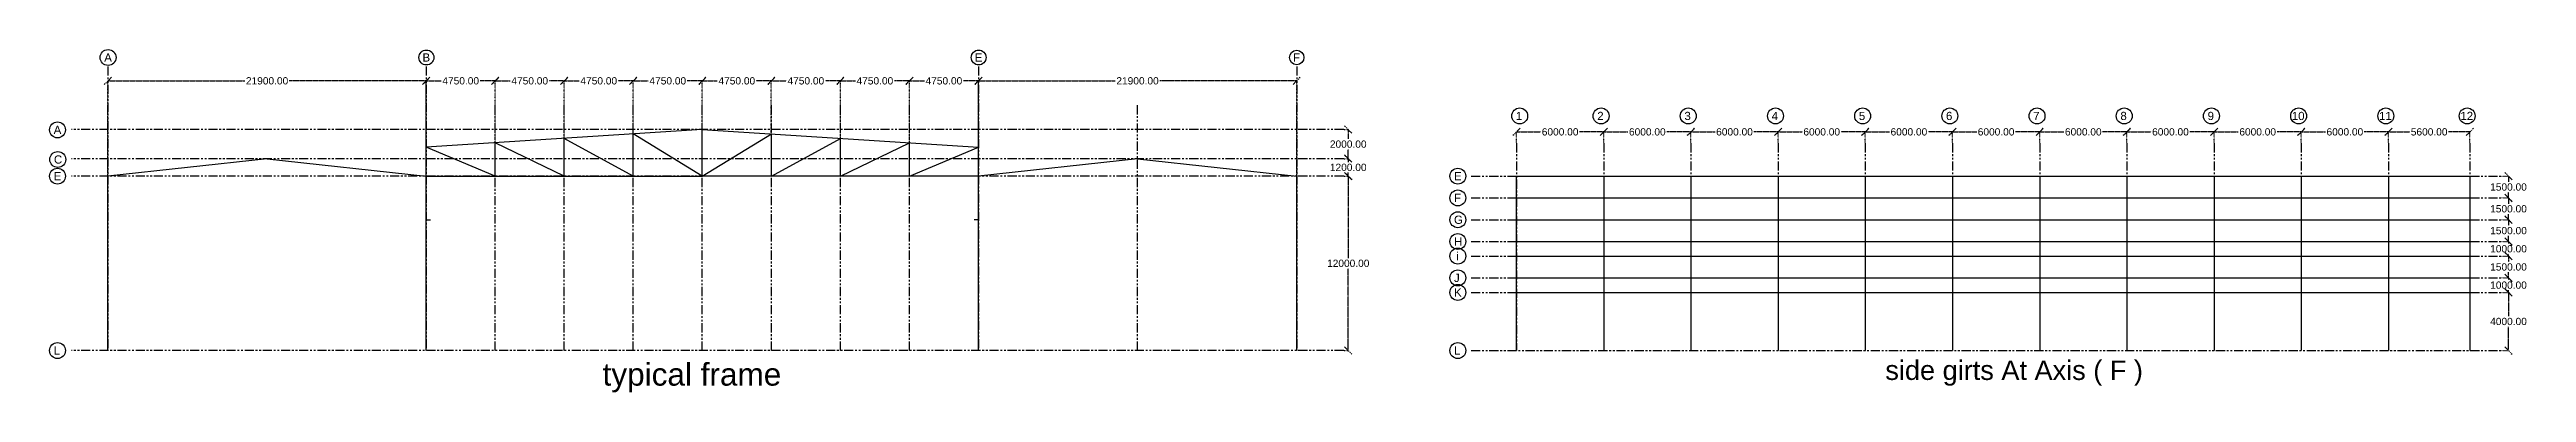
# Model space of a CAD drawing. Header units: inches. Extents: x 8519 to 881470, y -4476 to 84370.
# Drawn here: x 8519 to 178963, y -2875 to 20712 of the extents above; entities that cross this region are included whole.
import ezdxf

# ---------------------------------------------------------------- set-up
doc = ezdxf.new("R2010")
doc.units = ezdxf.units.IN
doc.header["$MEASUREMENT"] = 0
doc.header["$PDMODE"] = 34
doc.linetypes.add('ACAD_ISO03W100', pattern=[30, 12, -18])
doc.linetypes.add('PHANTOM2', pattern=[1.25, 0.625, -0.125, 0.125, -0.125, 0.125, -0.125])
for name, color, linetype in [('axis', 8, 'PHANTOM2'), ('dimensions', 1, 'PHANTOM2'), ('initial layout', 7, 'Continuous'), ('text', 3, 'Continuous')]:
    doc.layers.add(name, color=color, linetype=linetype)
doc.styles.get("Standard").update_dxf_attribs({"font": 'arial.ttf'})
doc.dimstyles.new('Dim_1', dxfattribs={"dimtxt": 500, "dimasz": 500, "dimexe": 0.0625, "dimexo": 0.0625, "dimgap": 100, "dimtad": 0, "dimtih": 1, "dimtoh": 1, "dimzin": 0, "dimdsep": 46, "dimtxsty": 'Standard', "dimblk": 'OBLIQUE', "dimcen": 0.09, "dimclrd": 256, "dimclre": 256, "dimclrt": 256, "dimadec": 0, "dimazin": 0, "dimtfac": 1, "dimtofl": 0, "dimtmove": 0, "dimatfit": 3, "dimfxl": 1, "dimtfillclr": 256, "dimtolj": 1, "dimtzin": 0, "dimlwe": -1, "dimarcsym": 0})

msp = doc.modelspace()

# ---------------------------------------------------------------- texts
at = {"layer": 'text'}
for s, height, p in [('A', 564.824, (12283.906, 19883.423)), ('B', 564.824, (34183.906, 19883.423)), ('E', 564.824, (72183.906, 19883.423)), ('F', 564.824, (94083.906, 19883.423)), ('A', 564.824, (8802.819, 14904.112)), ('1', 564.824, (109421.448, 15863.218)), ('2', 564.824, (115021.448, 15863.218)), ('3', 564.824, (121021.448, 15863.218)), ('4', 564.824, (127021.448, 15863.218)), ('5', 564.824, (133021.448, 15863.218)), ('6', 564.824, (139021.448, 15863.218)), ('7', 564.824, (145021.448, 15863.218)), ('8', 564.824, (151021.448, 15863.218)), ('9', 564.824, (157021.448, 15863.218)), ('10', 564.8237, (162816.731, 15863.218)), ('11', 564.8237, (168816.731, 15863.218)), ('12', 564.8237, (174416.731, 15863.218)), ('C', 564.824, (8822.866, 12868.059)), ('E', 564.824, (8802.819, 11722.897)), ('E', 564.824, (105161.876, 11722.897)), ('F', 564.824, (105161.876, 10222.897)), ('G', 564.824, (105161.876, 8722.897)), ('H', 564.824, (105161.876, 7222.897)), ('J', 564.824, (105161.876, 4722.897)), ('i', 564.824, (105315.924, 6222.76)), ('K', 564.824, (105161.876, 3722.897)), ('L', 564.824, (8802.819, -277.103)), ('L', 564.824, (105161.876, -277.103)), ('side girts At Axis ( F )', 1335.70515, (134846.057, -2014.891))]:
    msp.add_text(s, height=height, dxfattribs=at).set_placement(p)
at = {"layer": 'text', "ltscale": 1000}
msp.add_text('typical frame', height=1552.7524, dxfattribs=at).set_placement((46577.581, -2406.551))

# ---------------------------------------------------------------- blocks, each defined once
blk = doc.blocks.new('_Oblique')
at = {"color": 0, "linetype": 'ByBlock', "lineweight": -2}
blk.add_line((-0.5, -0.5), (0.5, 0.5), dxfattribs=at)
blk = doc.blocks.new('*D74')
at = {"layer": 'Defpoints', "color": 0, "transparency": 16777216}
for p in [(34438, 18559), (12538, 12005), (34438, 12005)]:
    blk.add_point(p, dxfattribs=at)
at = {"layer": 'dimensions', "linetype": 'ACAD_ISO03W100', "transparency": 16777216}
for p, q in [((12538, 12005), (12538, 18559)), ((34438, 12005), (34438, 18559))]:
    blk.add_line(p, q, dxfattribs=at)
at = {"layer": 'dimensions', "lineweight": -2, "transparency": 16777216}
for p, q in [((12538, 18559), (21959, 18559)), ((34438, 18559), (25018, 18559))]:
    blk.add_line(p, q, dxfattribs=at)
at = {"layer": 'dimensions', "lineweight": -2, "transparency": 16777216, "xscale": 500, "yscale": 500, "zscale": 500, "rotation": 180}
blk.add_blockref('_Oblique', (12538, 18559), dxfattribs=at)
at = {"layer": 'dimensions', "lineweight": -2, "transparency": 16777216, "xscale": 500, "yscale": 500, "zscale": 500}
blk.add_blockref('_Oblique', (34438, 18559), dxfattribs=at)
at = {"layer": 'dimensions', "transparency": 16777216, "insert": (23488, 18559), "char_height": 500, "attachment_point": 5}
blk.add_mtext('\\A1;21900.00', dxfattribs=at)
blk = doc.blocks.new('*D75')
at = {"layer": 'Defpoints', "color": 0, "transparency": 16777216}
for p in [(34438, 18558), (34438, 14005), (39188, 14305)]:
    blk.add_point(p, dxfattribs=at)
at = {"layer": 'dimensions', "linetype": 'ACAD_ISO03W100', "transparency": 16777216}
for p, q in [((34438, 14005), (34438, 18558)), ((39188, 14305), (39188, 18558))]:
    blk.add_line(p, q, dxfattribs=at)
at = {"layer": 'dimensions', "lineweight": -2, "transparency": 16777216}
for p, q in [((34438, 18558), (35472, 18558)), ((39188, 18558), (38155, 18558))]:
    blk.add_line(p, q, dxfattribs=at)
at = {"layer": 'dimensions', "lineweight": -2, "transparency": 16777216, "xscale": 500, "yscale": 500, "zscale": 500, "rotation": 180}
blk.add_blockref('_Oblique', (34438, 18558), dxfattribs=at)
at = {"layer": 'dimensions', "lineweight": -2, "transparency": 16777216, "xscale": 500, "yscale": 500, "zscale": 500}
blk.add_blockref('_Oblique', (39188, 18558), dxfattribs=at)
at = {"layer": 'dimensions', "transparency": 16777216, "insert": (36813, 18558), "char_height": 500, "attachment_point": 5}
blk.add_mtext('\\A1;4750.00', dxfattribs=at)
blk = doc.blocks.new('*D76')
at = {"layer": 'Defpoints', "color": 0, "transparency": 16777216}
for p in [(43938, 18558), (39188, 14305), (43938, 14605)]:
    blk.add_point(p, dxfattribs=at)
at = {"layer": 'dimensions', "linetype": 'ACAD_ISO03W100', "transparency": 16777216}
for p, q in [((39188, 14305), (39188, 18558)), ((43938, 14605), (43938, 18558))]:
    blk.add_line(p, q, dxfattribs=at)
at = {"layer": 'dimensions', "lineweight": -2, "transparency": 16777216}
for p, q in [((39188, 18558), (40222, 18558)), ((43938, 18558), (42905, 18558))]:
    blk.add_line(p, q, dxfattribs=at)
at = {"layer": 'dimensions', "lineweight": -2, "transparency": 16777216, "xscale": 500, "yscale": 500, "zscale": 500, "rotation": 180}
blk.add_blockref('_Oblique', (39188, 18558), dxfattribs=at)
at = {"layer": 'dimensions', "lineweight": -2, "transparency": 16777216, "xscale": 500, "yscale": 500, "zscale": 500}
blk.add_blockref('_Oblique', (43938, 18558), dxfattribs=at)
at = {"layer": 'dimensions', "transparency": 16777216, "insert": (41563, 18558), "char_height": 500, "attachment_point": 5}
blk.add_mtext('\\A1;4750.00', dxfattribs=at)
blk = doc.blocks.new('*D77')
at = {"layer": 'Defpoints', "color": 0, "transparency": 16777216}
for p in [(48688, 18558), (43938, 14605), (48688, 14905)]:
    blk.add_point(p, dxfattribs=at)
at = {"layer": 'dimensions', "linetype": 'ACAD_ISO03W100', "transparency": 16777216}
for p, q in [((43938, 14605), (43938, 18558)), ((48688, 14905), (48688, 18558))]:
    blk.add_line(p, q, dxfattribs=at)
at = {"layer": 'dimensions', "lineweight": -2, "transparency": 16777216}
for p, q in [((43938, 18558), (44972, 18558)), ((48688, 18558), (47655, 18558))]:
    blk.add_line(p, q, dxfattribs=at)
at = {"layer": 'dimensions', "lineweight": -2, "transparency": 16777216, "xscale": 500, "yscale": 500, "zscale": 500, "rotation": 180}
blk.add_blockref('_Oblique', (43938, 18558), dxfattribs=at)
at = {"layer": 'dimensions', "lineweight": -2, "transparency": 16777216, "xscale": 500, "yscale": 500, "zscale": 500}
blk.add_blockref('_Oblique', (48688, 18558), dxfattribs=at)
at = {"layer": 'dimensions', "transparency": 16777216, "insert": (46313, 18558), "char_height": 500, "attachment_point": 5}
blk.add_mtext('\\A1;4750.00', dxfattribs=at)
blk = doc.blocks.new('*D78')
at = {"layer": 'Defpoints', "color": 0, "transparency": 16777216}
for p in [(48688, 18558), (48688, 14905), (53438, 15205)]:
    blk.add_point(p, dxfattribs=at)
at = {"layer": 'dimensions', "linetype": 'ACAD_ISO03W100', "transparency": 16777216}
for p, q in [((48688, 14905), (48688, 18558)), ((53438, 15205), (53438, 18558))]:
    blk.add_line(p, q, dxfattribs=at)
at = {"layer": 'dimensions', "lineweight": -2, "transparency": 16777216}
for p, q in [((48688, 18558), (49722, 18558)), ((53438, 18558), (52405, 18558))]:
    blk.add_line(p, q, dxfattribs=at)
at = {"layer": 'dimensions', "lineweight": -2, "transparency": 16777216, "xscale": 500, "yscale": 500, "zscale": 500, "rotation": 180}
blk.add_blockref('_Oblique', (48688, 18558), dxfattribs=at)
at = {"layer": 'dimensions', "lineweight": -2, "transparency": 16777216, "xscale": 500, "yscale": 500, "zscale": 500}
blk.add_blockref('_Oblique', (53438, 18558), dxfattribs=at)
at = {"layer": 'dimensions', "transparency": 16777216, "insert": (51063, 18558), "char_height": 500, "attachment_point": 5}
blk.add_mtext('\\A1;4750.00', dxfattribs=at)
blk = doc.blocks.new('*D79')
at = {"layer": 'Defpoints', "color": 0, "transparency": 16777216}
for p in [(53438, 18558), (53438, 15205), (58188, 14905)]:
    blk.add_point(p, dxfattribs=at)
at = {"layer": 'dimensions', "linetype": 'ACAD_ISO03W100', "transparency": 16777216}
for p, q in [((53438, 15205), (53438, 18558)), ((58188, 14905), (58188, 18558))]:
    blk.add_line(p, q, dxfattribs=at)
at = {"layer": 'dimensions', "lineweight": -2, "transparency": 16777216}
for p, q in [((53438, 18558), (54472, 18558)), ((58188, 18558), (57155, 18558))]:
    blk.add_line(p, q, dxfattribs=at)
at = {"layer": 'dimensions', "lineweight": -2, "transparency": 16777216, "xscale": 500, "yscale": 500, "zscale": 500, "rotation": 180}
blk.add_blockref('_Oblique', (53438, 18558), dxfattribs=at)
at = {"layer": 'dimensions', "lineweight": -2, "transparency": 16777216, "xscale": 500, "yscale": 500, "zscale": 500}
blk.add_blockref('_Oblique', (58188, 18558), dxfattribs=at)
at = {"layer": 'dimensions', "transparency": 16777216, "insert": (55813, 18558), "char_height": 500, "attachment_point": 5}
blk.add_mtext('\\A1;4750.00', dxfattribs=at)
blk = doc.blocks.new('*D80')
at = {"layer": 'Defpoints', "color": 0, "transparency": 16777216}
for p in [(58188, 18558), (58188, 14905), (62938, 14605)]:
    blk.add_point(p, dxfattribs=at)
at = {"layer": 'dimensions', "linetype": 'ACAD_ISO03W100', "transparency": 16777216}
for p, q in [((58188, 14905), (58188, 18558)), ((62938, 14605), (62938, 18558))]:
    blk.add_line(p, q, dxfattribs=at)
at = {"layer": 'dimensions', "lineweight": -2, "transparency": 16777216}
for p, q in [((58188, 18558), (59222, 18558)), ((62938, 18558), (61905, 18558))]:
    blk.add_line(p, q, dxfattribs=at)
at = {"layer": 'dimensions', "lineweight": -2, "transparency": 16777216, "xscale": 500, "yscale": 500, "zscale": 500, "rotation": 180}
blk.add_blockref('_Oblique', (58188, 18558), dxfattribs=at)
at = {"layer": 'dimensions', "lineweight": -2, "transparency": 16777216, "xscale": 500, "yscale": 500, "zscale": 500}
blk.add_blockref('_Oblique', (62938, 18558), dxfattribs=at)
at = {"layer": 'dimensions', "transparency": 16777216, "insert": (60563, 18558), "char_height": 500, "attachment_point": 5}
blk.add_mtext('\\A1;4750.00', dxfattribs=at)
blk = doc.blocks.new('*D81')
at = {"layer": 'Defpoints', "color": 0, "transparency": 16777216}
for p in [(62938, 18558), (62938, 14605), (67688, 14305)]:
    blk.add_point(p, dxfattribs=at)
at = {"layer": 'dimensions', "linetype": 'ACAD_ISO03W100', "transparency": 16777216}
for p, q in [((62938, 14605), (62938, 18558)), ((67688, 14305), (67688, 18558))]:
    blk.add_line(p, q, dxfattribs=at)
at = {"layer": 'dimensions', "lineweight": -2, "transparency": 16777216}
for p, q in [((62938, 18558), (63972, 18558)), ((67688, 18558), (66655, 18558))]:
    blk.add_line(p, q, dxfattribs=at)
at = {"layer": 'dimensions', "lineweight": -2, "transparency": 16777216, "xscale": 500, "yscale": 500, "zscale": 500, "rotation": 180}
blk.add_blockref('_Oblique', (62938, 18558), dxfattribs=at)
at = {"layer": 'dimensions', "lineweight": -2, "transparency": 16777216, "xscale": 500, "yscale": 500, "zscale": 500}
blk.add_blockref('_Oblique', (67688, 18558), dxfattribs=at)
at = {"layer": 'dimensions', "transparency": 16777216, "insert": (65313, 18558), "char_height": 500, "attachment_point": 5}
blk.add_mtext('\\A1;4750.00', dxfattribs=at)
blk = doc.blocks.new('*D82')
at = {"layer": 'Defpoints', "color": 0, "transparency": 16777216}
for p in [(67688, 18558), (67688, 14305), (72438, 14005)]:
    blk.add_point(p, dxfattribs=at)
at = {"layer": 'dimensions', "linetype": 'ACAD_ISO03W100', "transparency": 16777216}
for p, q in [((67688, 14305), (67688, 18558)), ((72438, 14005), (72438, 18558))]:
    blk.add_line(p, q, dxfattribs=at)
at = {"layer": 'dimensions', "lineweight": -2, "transparency": 16777216}
for p, q in [((67688, 18558), (68722, 18558)), ((72438, 18558), (71405, 18558))]:
    blk.add_line(p, q, dxfattribs=at)
at = {"layer": 'dimensions', "lineweight": -2, "transparency": 16777216, "xscale": 500, "yscale": 500, "zscale": 500, "rotation": 180}
blk.add_blockref('_Oblique', (67688, 18558), dxfattribs=at)
at = {"layer": 'dimensions', "lineweight": -2, "transparency": 16777216, "xscale": 500, "yscale": 500, "zscale": 500}
blk.add_blockref('_Oblique', (72438, 18558), dxfattribs=at)
at = {"layer": 'dimensions', "transparency": 16777216, "insert": (70063, 18558), "char_height": 500, "attachment_point": 5}
blk.add_mtext('\\A1;4750.00', dxfattribs=at)
blk = doc.blocks.new('*D83')
at = {"layer": 'Defpoints', "color": 0, "transparency": 16777216}
for p in [(94338, 18558), (72438, 12005), (94338, 12005)]:
    blk.add_point(p, dxfattribs=at)
at = {"layer": 'dimensions', "linetype": 'ACAD_ISO03W100', "transparency": 16777216}
for p, q in [((72438, 12005), (72438, 18558)), ((94338, 12005), (94338, 18558))]:
    blk.add_line(p, q, dxfattribs=at)
at = {"layer": 'dimensions', "lineweight": -2, "transparency": 16777216}
for p, q in [((72438, 18558), (81859, 18558)), ((94338, 18558), (84918, 18558))]:
    blk.add_line(p, q, dxfattribs=at)
at = {"layer": 'dimensions', "lineweight": -2, "transparency": 16777216, "xscale": 500, "yscale": 500, "zscale": 500, "rotation": 180}
blk.add_blockref('_Oblique', (72438, 18558), dxfattribs=at)
at = {"layer": 'dimensions', "lineweight": -2, "transparency": 16777216, "xscale": 500, "yscale": 500, "zscale": 500}
blk.add_blockref('_Oblique', (94338, 18558), dxfattribs=at)
at = {"layer": 'dimensions', "transparency": 16777216, "insert": (83388, 18558), "char_height": 500, "attachment_point": 5}
blk.add_mtext('\\A1;21900.00', dxfattribs=at)
blk = doc.blocks.new('*D207')
at = {"layer": 'Defpoints', "color": 0, "transparency": 16777216}
for p in [(97576, 12005), (97886, 12005), (97576, 5)]:
    blk.add_point(p, dxfattribs=at)
at = {"layer": 'dimensions', "linetype": 'ACAD_ISO03W100', "transparency": 16777216}
for p, q in [((97576, 12005), (97886, 12005)), ((97576, 5), (97886, 5))]:
    blk.add_line(p, q, dxfattribs=at)
at = {"layer": 'dimensions', "lineweight": -2, "transparency": 16777216}
for p, q in [((97886, 12005), (97886, 6361)), ((97886, 5), (97886, 5650))]:
    blk.add_line(p, q, dxfattribs=at)
at = {"layer": 'dimensions', "lineweight": -2, "transparency": 16777216, "xscale": 500, "yscale": 500, "zscale": 500}
for p, rotation in [((97886, 12005), 90), ((97886, 5), 270)]:
    blk.add_blockref('_Oblique', p, dxfattribs=dict(at, rotation=rotation))
at = {"layer": 'dimensions', "transparency": 16777216, "insert": (97886, 6005), "char_height": 500, "attachment_point": 5}
blk.add_mtext('\\A1;12000.00', dxfattribs=at)
blk = doc.blocks.new('*D208')
at = {"layer": 'Defpoints', "color": 0, "transparency": 16777216}
for p in [(97576, 13205), (97576, 12005), (97886, 13205)]:
    blk.add_point(p, dxfattribs=at)
at = {"layer": 'dimensions', "linetype": 'ACAD_ISO03W100', "transparency": 16777216}
for p, q in [((97576, 13205), (97886, 13205)), ((97576, 12005), (97886, 12005))]:
    blk.add_line(p, q, dxfattribs=at)
at = {"layer": 'dimensions', "lineweight": -2, "transparency": 16777216}
for p, q in [((97886, 13205), (97886, 12961)), ((97886, 12005), (97886, 12250))]:
    blk.add_line(p, q, dxfattribs=at)
at = {"layer": 'dimensions', "lineweight": -2, "transparency": 16777216, "xscale": 500, "yscale": 500, "zscale": 500}
for p, rotation in [((97886, 13205), 90), ((97886, 12005), 270)]:
    blk.add_blockref('_Oblique', p, dxfattribs=dict(at, rotation=rotation))
at = {"layer": 'dimensions', "transparency": 16777216, "insert": (97886, 12605), "char_height": 500, "attachment_point": 5}
blk.add_mtext('\\A1;1200.00', dxfattribs=at)
blk = doc.blocks.new('*D209')
at = {"layer": 'Defpoints', "color": 0, "transparency": 16777216}
for p in [(97576, 15205), (97886, 15205), (97576, 13205)]:
    blk.add_point(p, dxfattribs=at)
at = {"layer": 'dimensions', "linetype": 'ACAD_ISO03W100', "transparency": 16777216}
for p, q in [((97576, 15205), (97886, 15205)), ((97576, 13205), (97886, 13205))]:
    blk.add_line(p, q, dxfattribs=at)
at = {"layer": 'dimensions', "lineweight": -2, "transparency": 16777216}
for p, q in [((97886, 15205), (97886, 14561)), ((97886, 13205), (97886, 13850))]:
    blk.add_line(p, q, dxfattribs=at)
at = {"layer": 'dimensions', "lineweight": -2, "transparency": 16777216, "xscale": 500, "yscale": 500, "zscale": 500}
for p, rotation in [((97886, 15205), 90), ((97886, 13205), 270)]:
    blk.add_blockref('_Oblique', p, dxfattribs=dict(at, rotation=rotation))
at = {"layer": 'dimensions', "transparency": 16777216, "insert": (97886, 14205), "char_height": 500, "attachment_point": 5}
blk.add_mtext('\\A1;2000.00', dxfattribs=at)
blk = doc.blocks.new('*D84')
at = {"layer": 'Defpoints', "color": 0, "transparency": 16777216}
for p in [(109467, 15047), (109467, 14263), (115467, 14263)]:
    blk.add_point(p, dxfattribs=at)
at = {"layer": 'dimensions', "linetype": 'ACAD_ISO03W100', "transparency": 16777216}
for p, q in [((109467, 14263), (109467, 15047)), ((115467, 14263), (115467, 15047))]:
    blk.add_line(p, q, dxfattribs=at)
at = {"layer": 'dimensions', "lineweight": -2, "transparency": 16777216}
for p, q in [((109467, 15047), (111135, 15047)), ((115467, 15047), (113800, 15047))]:
    blk.add_line(p, q, dxfattribs=at)
at = {"layer": 'dimensions', "lineweight": -2, "transparency": 16777216, "xscale": 500, "yscale": 500, "zscale": 500, "rotation": 180}
blk.add_blockref('_Oblique', (109467, 15047), dxfattribs=at)
at = {"layer": 'dimensions', "lineweight": -2, "transparency": 16777216, "xscale": 500, "yscale": 500, "zscale": 500}
blk.add_blockref('_Oblique', (115467, 15047), dxfattribs=at)
at = {"layer": 'dimensions', "transparency": 16777216, "insert": (112467, 15047), "char_height": 500, "attachment_point": 5}
blk.add_mtext('\\A1;6000.00', dxfattribs=at)
blk = doc.blocks.new('*D85')
at = {"layer": 'Defpoints', "color": 0, "transparency": 16777216}
for p in [(115467, 15047), (115467, 14263), (121467, 14263)]:
    blk.add_point(p, dxfattribs=at)
at = {"layer": 'dimensions', "linetype": 'ACAD_ISO03W100', "transparency": 16777216}
for p, q in [((115467, 14263), (115467, 15047)), ((121467, 14263), (121467, 15047))]:
    blk.add_line(p, q, dxfattribs=at)
at = {"layer": 'dimensions', "lineweight": -2, "transparency": 16777216}
for p, q in [((115467, 15047), (117135, 15047)), ((121467, 15047), (119800, 15047))]:
    blk.add_line(p, q, dxfattribs=at)
at = {"layer": 'dimensions', "lineweight": -2, "transparency": 16777216, "xscale": 500, "yscale": 500, "zscale": 500, "rotation": 180}
blk.add_blockref('_Oblique', (115467, 15047), dxfattribs=at)
at = {"layer": 'dimensions', "lineweight": -2, "transparency": 16777216, "xscale": 500, "yscale": 500, "zscale": 500}
blk.add_blockref('_Oblique', (121467, 15047), dxfattribs=at)
at = {"layer": 'dimensions', "transparency": 16777216, "insert": (118467, 15047), "char_height": 500, "attachment_point": 5}
blk.add_mtext('\\A1;6000.00', dxfattribs=at)
blk = doc.blocks.new('*D86')
at = {"layer": 'Defpoints', "color": 0, "transparency": 16777216}
for p in [(121467, 15047), (121467, 14263), (127467, 14263)]:
    blk.add_point(p, dxfattribs=at)
at = {"layer": 'dimensions', "linetype": 'ACAD_ISO03W100', "transparency": 16777216}
for p, q in [((121467, 14263), (121467, 15047)), ((127467, 14263), (127467, 15047))]:
    blk.add_line(p, q, dxfattribs=at)
at = {"layer": 'dimensions', "lineweight": -2, "transparency": 16777216}
for p, q in [((121467, 15047), (123135, 15047)), ((127467, 15047), (125800, 15047))]:
    blk.add_line(p, q, dxfattribs=at)
at = {"layer": 'dimensions', "lineweight": -2, "transparency": 16777216, "xscale": 500, "yscale": 500, "zscale": 500, "rotation": 180}
blk.add_blockref('_Oblique', (121467, 15047), dxfattribs=at)
at = {"layer": 'dimensions', "lineweight": -2, "transparency": 16777216, "xscale": 500, "yscale": 500, "zscale": 500}
blk.add_blockref('_Oblique', (127467, 15047), dxfattribs=at)
at = {"layer": 'dimensions', "transparency": 16777216, "insert": (124467, 15047), "char_height": 500, "attachment_point": 5}
blk.add_mtext('\\A1;6000.00', dxfattribs=at)
blk = doc.blocks.new('*D87')
at = {"layer": 'Defpoints', "color": 0, "transparency": 16777216}
for p in [(127467, 15047), (127467, 14263), (133467, 14263)]:
    blk.add_point(p, dxfattribs=at)
at = {"layer": 'dimensions', "linetype": 'ACAD_ISO03W100', "transparency": 16777216}
for p, q in [((127467, 14263), (127467, 15047)), ((133467, 14263), (133467, 15047))]:
    blk.add_line(p, q, dxfattribs=at)
at = {"layer": 'dimensions', "lineweight": -2, "transparency": 16777216}
for p, q in [((127467, 15047), (129135, 15047)), ((133467, 15047), (131800, 15047))]:
    blk.add_line(p, q, dxfattribs=at)
at = {"layer": 'dimensions', "lineweight": -2, "transparency": 16777216, "xscale": 500, "yscale": 500, "zscale": 500, "rotation": 180}
blk.add_blockref('_Oblique', (127467, 15047), dxfattribs=at)
at = {"layer": 'dimensions', "lineweight": -2, "transparency": 16777216, "xscale": 500, "yscale": 500, "zscale": 500}
blk.add_blockref('_Oblique', (133467, 15047), dxfattribs=at)
at = {"layer": 'dimensions', "transparency": 16777216, "insert": (130467, 15047), "char_height": 500, "attachment_point": 5}
blk.add_mtext('\\A1;6000.00', dxfattribs=at)
blk = doc.blocks.new('*D88')
at = {"layer": 'Defpoints', "color": 0, "transparency": 16777216}
for p in [(133467, 15047), (133467, 14263), (139467, 14263)]:
    blk.add_point(p, dxfattribs=at)
at = {"layer": 'dimensions', "linetype": 'ACAD_ISO03W100', "transparency": 16777216}
for p, q in [((133467, 14263), (133467, 15047)), ((139467, 14263), (139467, 15047))]:
    blk.add_line(p, q, dxfattribs=at)
at = {"layer": 'dimensions', "lineweight": -2, "transparency": 16777216}
for p, q in [((133467, 15047), (135135, 15047)), ((139467, 15047), (137800, 15047))]:
    blk.add_line(p, q, dxfattribs=at)
at = {"layer": 'dimensions', "lineweight": -2, "transparency": 16777216, "xscale": 500, "yscale": 500, "zscale": 500, "rotation": 180}
blk.add_blockref('_Oblique', (133467, 15047), dxfattribs=at)
at = {"layer": 'dimensions', "lineweight": -2, "transparency": 16777216, "xscale": 500, "yscale": 500, "zscale": 500}
blk.add_blockref('_Oblique', (139467, 15047), dxfattribs=at)
at = {"layer": 'dimensions', "transparency": 16777216, "insert": (136467, 15047), "char_height": 500, "attachment_point": 5}
blk.add_mtext('\\A1;6000.00', dxfattribs=at)
blk = doc.blocks.new('*D89')
at = {"layer": 'Defpoints', "color": 0, "transparency": 16777216}
for p in [(139467, 15047), (139467, 14263), (145467, 14263)]:
    blk.add_point(p, dxfattribs=at)
at = {"layer": 'dimensions', "linetype": 'ACAD_ISO03W100', "transparency": 16777216}
for p, q in [((139467, 14263), (139467, 15047)), ((145467, 14263), (145467, 15047))]:
    blk.add_line(p, q, dxfattribs=at)
at = {"layer": 'dimensions', "lineweight": -2, "transparency": 16777216}
for p, q in [((139467, 15047), (141135, 15047)), ((145467, 15047), (143800, 15047))]:
    blk.add_line(p, q, dxfattribs=at)
at = {"layer": 'dimensions', "lineweight": -2, "transparency": 16777216, "xscale": 500, "yscale": 500, "zscale": 500, "rotation": 180}
blk.add_blockref('_Oblique', (139467, 15047), dxfattribs=at)
at = {"layer": 'dimensions', "lineweight": -2, "transparency": 16777216, "xscale": 500, "yscale": 500, "zscale": 500}
blk.add_blockref('_Oblique', (145467, 15047), dxfattribs=at)
at = {"layer": 'dimensions', "transparency": 16777216, "insert": (142467, 15047), "char_height": 500, "attachment_point": 5}
blk.add_mtext('\\A1;6000.00', dxfattribs=at)
blk = doc.blocks.new('*D90')
at = {"layer": 'Defpoints', "color": 0, "transparency": 16777216}
for p in [(145467, 15047), (145467, 14263), (151467, 14263)]:
    blk.add_point(p, dxfattribs=at)
at = {"layer": 'dimensions', "linetype": 'ACAD_ISO03W100', "transparency": 16777216}
for p, q in [((145467, 14263), (145467, 15047)), ((151467, 14263), (151467, 15047))]:
    blk.add_line(p, q, dxfattribs=at)
at = {"layer": 'dimensions', "lineweight": -2, "transparency": 16777216}
for p, q in [((145467, 15047), (147135, 15047)), ((151467, 15047), (149800, 15047))]:
    blk.add_line(p, q, dxfattribs=at)
at = {"layer": 'dimensions', "lineweight": -2, "transparency": 16777216, "xscale": 500, "yscale": 500, "zscale": 500, "rotation": 180}
blk.add_blockref('_Oblique', (145467, 15047), dxfattribs=at)
at = {"layer": 'dimensions', "lineweight": -2, "transparency": 16777216, "xscale": 500, "yscale": 500, "zscale": 500}
blk.add_blockref('_Oblique', (151467, 15047), dxfattribs=at)
at = {"layer": 'dimensions', "transparency": 16777216, "insert": (148467, 15047), "char_height": 500, "attachment_point": 5}
blk.add_mtext('\\A1;6000.00', dxfattribs=at)
blk = doc.blocks.new('*D91')
at = {"layer": 'Defpoints', "color": 0, "transparency": 16777216}
for p in [(151467, 15047), (151467, 14263), (157467, 14263)]:
    blk.add_point(p, dxfattribs=at)
at = {"layer": 'dimensions', "linetype": 'ACAD_ISO03W100', "transparency": 16777216}
for p, q in [((151467, 14263), (151467, 15047)), ((157467, 14263), (157467, 15047))]:
    blk.add_line(p, q, dxfattribs=at)
at = {"layer": 'dimensions', "lineweight": -2, "transparency": 16777216}
for p, q in [((151467, 15047), (153135, 15047)), ((157467, 15047), (155800, 15047))]:
    blk.add_line(p, q, dxfattribs=at)
at = {"layer": 'dimensions', "lineweight": -2, "transparency": 16777216, "xscale": 500, "yscale": 500, "zscale": 500, "rotation": 180}
blk.add_blockref('_Oblique', (151467, 15047), dxfattribs=at)
at = {"layer": 'dimensions', "lineweight": -2, "transparency": 16777216, "xscale": 500, "yscale": 500, "zscale": 500}
blk.add_blockref('_Oblique', (157467, 15047), dxfattribs=at)
at = {"layer": 'dimensions', "transparency": 16777216, "insert": (154467, 15047), "char_height": 500, "attachment_point": 5}
blk.add_mtext('\\A1;6000.00', dxfattribs=at)
blk = doc.blocks.new('*D92')
at = {"layer": 'Defpoints', "color": 0, "transparency": 16777216}
for p in [(157467, 15047), (157467, 14263), (163467, 14263)]:
    blk.add_point(p, dxfattribs=at)
at = {"layer": 'dimensions', "linetype": 'ACAD_ISO03W100', "transparency": 16777216}
for p, q in [((157467, 14263), (157467, 15047)), ((163467, 14263), (163467, 15047))]:
    blk.add_line(p, q, dxfattribs=at)
at = {"layer": 'dimensions', "lineweight": -2, "transparency": 16777216}
for p, q in [((157467, 15047), (159135, 15047)), ((163467, 15047), (161800, 15047))]:
    blk.add_line(p, q, dxfattribs=at)
at = {"layer": 'dimensions', "lineweight": -2, "transparency": 16777216, "xscale": 500, "yscale": 500, "zscale": 500, "rotation": 180}
blk.add_blockref('_Oblique', (157467, 15047), dxfattribs=at)
at = {"layer": 'dimensions', "lineweight": -2, "transparency": 16777216, "xscale": 500, "yscale": 500, "zscale": 500}
blk.add_blockref('_Oblique', (163467, 15047), dxfattribs=at)
at = {"layer": 'dimensions', "transparency": 16777216, "insert": (160467, 15047), "char_height": 500, "attachment_point": 5}
blk.add_mtext('\\A1;6000.00', dxfattribs=at)
blk = doc.blocks.new('*D93')
at = {"layer": 'Defpoints', "color": 0, "transparency": 16777216}
for p in [(163467, 15047), (163467, 14263), (169467, 14263)]:
    blk.add_point(p, dxfattribs=at)
at = {"layer": 'dimensions', "linetype": 'ACAD_ISO03W100', "transparency": 16777216}
for p, q in [((163467, 14263), (163467, 15047)), ((169467, 14263), (169467, 15047))]:
    blk.add_line(p, q, dxfattribs=at)
at = {"layer": 'dimensions', "lineweight": -2, "transparency": 16777216}
for p, q in [((163467, 15047), (165135, 15047)), ((169467, 15047), (167800, 15047))]:
    blk.add_line(p, q, dxfattribs=at)
at = {"layer": 'dimensions', "lineweight": -2, "transparency": 16777216, "xscale": 500, "yscale": 500, "zscale": 500, "rotation": 180}
blk.add_blockref('_Oblique', (163467, 15047), dxfattribs=at)
at = {"layer": 'dimensions', "lineweight": -2, "transparency": 16777216, "xscale": 500, "yscale": 500, "zscale": 500}
blk.add_blockref('_Oblique', (169467, 15047), dxfattribs=at)
at = {"layer": 'dimensions', "transparency": 16777216, "insert": (166467, 15047), "char_height": 500, "attachment_point": 5}
blk.add_mtext('\\A1;6000.00', dxfattribs=at)
blk = doc.blocks.new('*D94')
at = {"layer": 'Defpoints', "color": 0, "transparency": 16777216}
for p in [(169467, 15047), (169467, 14263), (175067, 14263)]:
    blk.add_point(p, dxfattribs=at)
at = {"layer": 'dimensions', "linetype": 'ACAD_ISO03W100', "transparency": 16777216}
for p, q in [((169467, 14263), (169467, 15047)), ((175067, 14263), (175067, 15047))]:
    blk.add_line(p, q, dxfattribs=at)
at = {"layer": 'dimensions', "lineweight": -2, "transparency": 16777216}
for p, q in [((169467, 15047), (170936, 15047)), ((175067, 15047), (173599, 15047))]:
    blk.add_line(p, q, dxfattribs=at)
at = {"layer": 'dimensions', "lineweight": -2, "transparency": 16777216, "xscale": 500, "yscale": 500, "zscale": 500, "rotation": 180}
blk.add_blockref('_Oblique', (169467, 15047), dxfattribs=at)
at = {"layer": 'dimensions', "lineweight": -2, "transparency": 16777216, "xscale": 500, "yscale": 500, "zscale": 500}
blk.add_blockref('_Oblique', (175067, 15047), dxfattribs=at)
at = {"layer": 'dimensions', "transparency": 16777216, "insert": (172267, 15047), "char_height": 500, "attachment_point": 5}
blk.add_mtext('\\A1;5600.00', dxfattribs=at)
blk = doc.blocks.new('*D95')
at = {"layer": 'Defpoints', "color": 0, "transparency": 16777216}
for p in [(177125, 5005), (177125, 4005), (177728, 5005)]:
    blk.add_point(p, dxfattribs=at)
at = {"layer": 'dimensions', "linetype": 'ACAD_ISO03W100', "transparency": 16777216}
for p, q in [((177125, 5005), (177729, 5005)), ((177125, 4005), (177729, 4005))]:
    blk.add_line(p, q, dxfattribs=at)
at = {"layer": 'dimensions', "lineweight": -2, "transparency": 16777216}
for p, q in [((177728, 5005), (177728, 4861)), ((177728, 4005), (177728, 4150))]:
    blk.add_line(p, q, dxfattribs=at)
at = {"layer": 'dimensions', "lineweight": -2, "transparency": 16777216, "xscale": 500, "yscale": 500, "zscale": 500}
for p, rotation in [((177728, 5005), 90), ((177728, 4005), 270)]:
    blk.add_blockref('_Oblique', p, dxfattribs=dict(at, rotation=rotation))
at = {"layer": 'dimensions', "transparency": 16777216, "insert": (177728, 4505), "char_height": 500, "attachment_point": 5}
blk.add_mtext('\\A1;1000.00', dxfattribs=at)
blk = doc.blocks.new('*D96')
at = {"layer": 'Defpoints', "color": 0, "transparency": 16777216}
for p in [(177125, 6505), (177728, 6505), (177125, 5005)]:
    blk.add_point(p, dxfattribs=at)
at = {"layer": 'dimensions', "linetype": 'ACAD_ISO03W100', "transparency": 16777216}
for p, q in [((177125, 6505), (177729, 6505)), ((177125, 5005), (177729, 5005))]:
    blk.add_line(p, q, dxfattribs=at)
at = {"layer": 'dimensions', "lineweight": -2, "transparency": 16777216}
for p, q in [((177728, 6505), (177728, 6111)), ((177728, 5005), (177728, 5400))]:
    blk.add_line(p, q, dxfattribs=at)
at = {"layer": 'dimensions', "lineweight": -2, "transparency": 16777216, "xscale": 500, "yscale": 500, "zscale": 500}
for p, rotation in [((177728, 6505), 90), ((177728, 5005), 270)]:
    blk.add_blockref('_Oblique', p, dxfattribs=dict(at, rotation=rotation))
at = {"layer": 'dimensions', "transparency": 16777216, "insert": (177728, 5755), "char_height": 500, "attachment_point": 5}
blk.add_mtext('\\A1;1500.00', dxfattribs=at)
blk = doc.blocks.new('*D97')
at = {"layer": 'Defpoints', "color": 0, "transparency": 16777216}
for p in [(177125, 7505), (177728, 7505), (177125, 6505)]:
    blk.add_point(p, dxfattribs=at)
at = {"layer": 'dimensions', "linetype": 'ACAD_ISO03W100', "transparency": 16777216}
for p, q in [((177125, 7505), (177729, 7505)), ((177125, 6505), (177729, 6505))]:
    blk.add_line(p, q, dxfattribs=at)
at = {"layer": 'dimensions', "lineweight": -2, "transparency": 16777216}
for p, q in [((177728, 7505), (177728, 7361)), ((177728, 6505), (177728, 6650))]:
    blk.add_line(p, q, dxfattribs=at)
at = {"layer": 'dimensions', "lineweight": -2, "transparency": 16777216, "xscale": 500, "yscale": 500, "zscale": 500}
for p, rotation in [((177728, 7505), 90), ((177728, 6505), 270)]:
    blk.add_blockref('_Oblique', p, dxfattribs=dict(at, rotation=rotation))
at = {"layer": 'dimensions', "transparency": 16777216, "insert": (177728, 7005), "char_height": 500, "attachment_point": 5}
blk.add_mtext('\\A1;1000.00', dxfattribs=at)
blk = doc.blocks.new('*D98')
at = {"layer": 'Defpoints', "color": 0, "transparency": 16777216}
for p in [(177125, 9005), (177728, 9005), (177125, 7505)]:
    blk.add_point(p, dxfattribs=at)
at = {"layer": 'dimensions', "linetype": 'ACAD_ISO03W100', "transparency": 16777216}
for p, q in [((177125, 9005), (177729, 9005)), ((177125, 7505), (177729, 7505))]:
    blk.add_line(p, q, dxfattribs=at)
at = {"layer": 'dimensions', "lineweight": -2, "transparency": 16777216}
for p, q in [((177728, 9005), (177728, 8611)), ((177728, 7505), (177728, 7900))]:
    blk.add_line(p, q, dxfattribs=at)
at = {"layer": 'dimensions', "lineweight": -2, "transparency": 16777216, "xscale": 500, "yscale": 500, "zscale": 500}
for p, rotation in [((177728, 9005), 90), ((177728, 7505), 270)]:
    blk.add_blockref('_Oblique', p, dxfattribs=dict(at, rotation=rotation))
at = {"layer": 'dimensions', "transparency": 16777216, "insert": (177728, 8255), "char_height": 500, "attachment_point": 5}
blk.add_mtext('\\A1;1500.00', dxfattribs=at)
blk = doc.blocks.new('*D99')
at = {"layer": 'Defpoints', "color": 0, "transparency": 16777216}
for p in [(177125, 10505), (177728, 10505), (177125, 9005)]:
    blk.add_point(p, dxfattribs=at)
at = {"layer": 'dimensions', "linetype": 'ACAD_ISO03W100', "transparency": 16777216}
for p, q in [((177125, 10505), (177729, 10505)), ((177125, 9005), (177729, 9005))]:
    blk.add_line(p, q, dxfattribs=at)
at = {"layer": 'dimensions', "lineweight": -2, "transparency": 16777216}
for p, q in [((177728, 10505), (177728, 10111)), ((177728, 9005), (177728, 9400))]:
    blk.add_line(p, q, dxfattribs=at)
at = {"layer": 'dimensions', "lineweight": -2, "transparency": 16777216, "xscale": 500, "yscale": 500, "zscale": 500}
for p, rotation in [((177728, 10505), 90), ((177728, 9005), 270)]:
    blk.add_blockref('_Oblique', p, dxfattribs=dict(at, rotation=rotation))
at = {"layer": 'dimensions', "transparency": 16777216, "insert": (177728, 9755), "char_height": 500, "attachment_point": 5}
blk.add_mtext('\\A1;1500.00', dxfattribs=at)
blk = doc.blocks.new('*D100')
at = {"layer": 'Defpoints', "color": 0, "transparency": 16777216}
for p in [(177125, 12005), (177728, 12005), (177125, 10505)]:
    blk.add_point(p, dxfattribs=at)
at = {"layer": 'dimensions', "linetype": 'ACAD_ISO03W100', "transparency": 16777216}
for p, q in [((177125, 12005), (177729, 12005)), ((177125, 10505), (177729, 10505))]:
    blk.add_line(p, q, dxfattribs=at)
at = {"layer": 'dimensions', "lineweight": -2, "transparency": 16777216}
for p, q in [((177728, 12005), (177728, 11611)), ((177728, 10505), (177728, 10900))]:
    blk.add_line(p, q, dxfattribs=at)
at = {"layer": 'dimensions', "lineweight": -2, "transparency": 16777216, "xscale": 500, "yscale": 500, "zscale": 500}
for p, rotation in [((177728, 12005), 90), ((177728, 10505), 270)]:
    blk.add_blockref('_Oblique', p, dxfattribs=dict(at, rotation=rotation))
at = {"layer": 'dimensions', "transparency": 16777216, "insert": (177728, 11255), "char_height": 500, "attachment_point": 5}
blk.add_mtext('\\A1;1500.00', dxfattribs=at)
blk = doc.blocks.new('*D101')
at = {"layer": 'Defpoints', "color": 0, "transparency": 16777216}
for p in [(177125, 4005), (177125, 5), (177728, 5)]:
    blk.add_point(p, dxfattribs=at)
at = {"layer": 'dimensions', "linetype": 'ACAD_ISO03W100', "transparency": 16777216}
for p, q in [((177125, 4005), (177729, 4005)), ((177125, 5), (177729, 5))]:
    blk.add_line(p, q, dxfattribs=at)
at = {"layer": 'dimensions', "lineweight": -2, "transparency": 16777216}
for p, q in [((177728, 4005), (177728, 2361)), ((177728, 5), (177728, 1650))]:
    blk.add_line(p, q, dxfattribs=at)
at = {"layer": 'dimensions', "lineweight": -2, "transparency": 16777216, "xscale": 500, "yscale": 500, "zscale": 500}
for p, rotation in [((177728, 4005), 90), ((177728, 5), 270)]:
    blk.add_blockref('_Oblique', p, dxfattribs=dict(at, rotation=rotation))
at = {"layer": 'dimensions', "transparency": 16777216, "insert": (177728, 2005), "char_height": 500, "attachment_point": 5}
blk.add_mtext('\\A1;4000.00', dxfattribs=at)

# ---------------------------------------------------------------- dimensions: what is measured, and where the dimension line sits
at = {"layer": 'dimensions'}
for base, p1, p2, picture, middle in [((34438.464, 18558.707), (12538.464, 12005.309), (34438.464, 12005.309), '*D74', (23488.464, 18558.707)), ((34438.464, 18558.207), (39188.464, 14305.309), (34438.464, 14005.309), '*D75', (36813.464, 18558.207)), ((43938.464, 18558.207), (39188.464, 14305.309), (43938.464, 14605.309), '*D76', (41563.464, 18558.207)), ((48688.464, 18558.207), (43938.464, 14605.309), (48688.464, 14905.309), '*D77', (46313.464, 18558.207)), ((48688.464, 18558.207), (53438.464, 15205.309), (48688.464, 14905.309), '*D78', (51063.464, 18558.207)), ((53438.464, 18558.207), (58188.464, 14905.309), (53438.464, 15205.309), '*D79', (55813.464, 18558.207)), ((58188.464, 18558.207), (62938.464, 14605.309), (58188.464, 14905.309), '*D80', (60563.464, 18558.207)), ((62938.464, 18558.207), (67688.464, 14305.309), (62938.464, 14605.309), '*D81', (65313.464, 18558.207)), ((67688.464, 18558.207), (72438.464, 14005.309), (67688.464, 14305.309), '*D82', (70063.464, 18558.207)), ((94338.464, 18558.27), (72438.464, 12005.309), (94338.464, 12005.309), '*D83', (83388.464, 18558.27)), ((109467.46, 15047.41), (115467.46, 14263.214), (109467.46, 14263.214), '*D84', (112467.46, 15047.41)), ((115467.46, 15047.41), (121467.46, 14263.214), (115467.46, 14263.214), '*D85', (118467.46, 15047.41)), ((121467.46, 15047.41), (127467.46, 14263.214), (121467.46, 14263.214), '*D86', (124467.46, 15047.41)), ((127467.46, 15047.41), (133467.46, 14263.214), (127467.46, 14263.214), '*D87', (130467.46, 15047.41)), ((133467.46, 15047.41), (139467.46, 14263.214), (133467.46, 14263.214), '*D88', (136467.46, 15047.41)), ((139467.46, 15047.41), (145467.46, 14263.214), (139467.46, 14263.214), '*D89', (142467.46, 15047.41)), ((145467.46, 15047.41), (151467.46, 14263.214), (145467.46, 14263.214), '*D90', (148467.46, 15047.41)), ((151467.46, 15047.41), (157467.46, 14263.214), (151467.46, 14263.214), '*D91', (154467.46, 15047.41)), ((157467.46, 15047.41), (163467.46, 14263.214), (157467.46, 14263.214), '*D92', (160467.46, 15047.41)), ((163467.46, 15047.41), (169467.46, 14263.214), (163467.46, 14263.214), '*D93', (166467.46, 15047.41)), ((169467.46, 15047.41), (175067.46, 14263.214), (169467.46, 14263.214), '*D94', (172267.46, 15047.41))]:
    dim = msp.add_linear_dim(base=base, p1=p1, p2=p2, dimstyle='Dim_1', dxfattribs=at)
    dim.commit()
    dim.dimension.update_dxf_attribs({"geometry": picture, "text_midpoint": middle})
for base, p1, p2, angle, picture, middle in [((97886.293, 15205.309), (97575.528, 13205.309), (97575.528, 15205.309), 270, '*D209', (97886.293, 14205.309)), ((97886.293, 12005.309), (97575.528, 5.309), (97575.528, 12005.309), 270, '*D207', (97886.293, 6005.309)), ((97886.293, 13205.309), (97575.528, 12005.309), (97575.528, 13205.309), 270, '*D208', (97886.293, 12605.309)), ((177728.46, 12005.309), (177124.968, 10505.309), (177124.968, 12005.309), 270, '*D100', (177728.46, 11255.309)), ((177728.46, 10505.309), (177124.968, 9005.309), (177124.968, 10505.309), 270, '*D99', (177728.46, 9755.309)), ((177728.46, 9005.309), (177124.968, 7505.309), (177124.968, 9005.309), 270, '*D98', (177728.46, 8255.309)), ((177728.46, 7505.309), (177124.968, 6505.309), (177124.968, 7505.309), 270, '*D97', (177728.46, 7005.309)), ((177728.46, 6505.309), (177124.968, 5005.309), (177124.968, 6505.309), 270, '*D96', (177728.46, 5755.309)), ((177728.46, 5005.309), (177124.968, 4005.309), (177124.968, 5005.309), 270, '*D95', (177728.46, 4505.309)), ((177728.46, 5.309), (177124.968, 4005.309), (177124.968, 5.309), 90, '*D101', (177728.46, 2005.309))]:
    dim = msp.add_linear_dim(base=base, p1=p1, p2=p2, angle=angle, dimstyle='Dim_1', dxfattribs=at)
    dim.commit()
    dim.dimension.update_dxf_attribs({"geometry": picture, "text_midpoint": middle})

# ---------------------------------------------------------------- linework, layer by layer
at = {"layer": 'axis', "ltscale": 1000}
for p, q in [((12538.464, 19546.249), (12538.464, 5.309)), ((34438.464, 19546.249), (34438.464, 5.309)), ((72438.464, 19546.249), (72438.464, 5.309)), ((94338.464, 19546.249), (94338.464, 5.309)), ((12538.464, 5.309), (12538.464, 16969.046)), ((34438.464, 5.309), (34438.464, 16969.046)), ((39188.464, 5.309), (39188.464, 16969.046)), ((43938.464, 5.309), (43938.464, 16969.046)), ((48688.464, 5.309), (48688.464, 16969.046)), ((53438.464, 5.309), (53438.464, 16969.046)), ((58188.464, 5.309), (58188.464, 16969.046)), ((62938.464, 5.309), (62938.464, 16969.046)), ((67688.464, 5.309), (67688.464, 16969.046)), ((72438.464, 5.309), (72438.464, 16969.046)), ((83388.464, 5.309), (83388.464, 16969.046)), ((94338.464, 5.309), (94338.464, 16969.046)), ((97575.528, 15205.309), (10020.739, 15205.309)), ((109467.46, 14263.214), (109467.46, 5.309)), ((115467.46, 14263.214), (115467.46, 5.309)), ((121467.46, 14263.214), (121467.46, 5.309)), ((127467.46, 14263.214), (127467.46, 5.309)), ((133467.46, 14263.214), (133467.46, 5.309)), ((139467.46, 14263.214), (139467.46, 5.309)), ((145467.46, 14263.214), (145467.46, 5.309)), ((151467.46, 14263.214), (151467.46, 5.309)), ((157467.46, 14263.214), (157467.46, 5.309)), ((163467.46, 14263.214), (163467.46, 5.309)), ((169467.46, 14263.214), (169467.46, 5.309)), ((175067.46, 14263.214), (175067.46, 5.309)), ((97575.528, 13205.309), (10020.739, 13205.309)), ((97575.528, 12005.309), (10020.739, 12005.309)), ((106345.673, 12005.309), (177124.968, 12005.309)), ((106345.673, 10505.309), (177124.968, 10505.309)), ((106345.673, 9005.309), (177124.968, 9005.309)), ((106345.673, 7505.309), (177124.968, 7505.309)), ((106345.673, 6505.309), (177124.968, 6505.309)), ((106345.673, 5005.309), (177124.968, 5005.309)), ((106345.673, 4005.309), (177124.968, 4005.309)), ((97575.528, 5.309), (10020.739, 5.309)), ((106345.673, 5.309), (177124.968, 5.309))]:
    msp.add_line(p, q, dxfattribs=at)
at = {"layer": 'initial layout'}
for p, q in [((53438.464, 15205.309), (34438.464, 14005.309)), ((34438.464, 12005.309), (34438.464, 14005.309)), ((39188.464, 12005.309), (34438.464, 14005.309)), ((39188.464, 12005.309), (39188.464, 14305.309)), ((43938.464, 12005.309), (39188.464, 14305.309)), ((43938.464, 12005.309), (43938.464, 14605.309)), ((48688.464, 12005.309), (43938.464, 14605.309)), ((48688.464, 12005.309), (48688.464, 14905.309)), ((53438.464, 12005.309), (48688.464, 14905.309)), ((53438.464, 12005.309), (53438.464, 15205.309)), ((53438.464, 15205.309), (72438.464, 14005.309)), ((53438.464, 12005.309), (58188.464, 14905.309)), ((58188.464, 12005.309), (58188.464, 14905.309)), ((58188.464, 12005.309), (62938.464, 14605.309)), ((62938.464, 12005.309), (62938.464, 14605.309)), ((62938.464, 12005.309), (67688.464, 14305.309)), ((67688.464, 12005.309), (67688.464, 14305.309)), ((67688.464, 12005.309), (72438.464, 14005.309)), ((72438.464, 12005.309), (72438.464, 14005.309)), ((23488.464, 13205.309), (12538.464, 12005.309)), ((12538.464, 5.309), (12538.464, 12005.309)), ((23488.464, 13205.309), (34438.464, 12005.309)), ((34438.464, 5.309), (34438.464, 12005.309)), ((34438.464, 12005.309), (53438.464, 12005.309)), ((72438.464, 12005.309), (53438.464, 12005.309)), ((83388.464, 13205.309), (72438.464, 12005.309)), ((72438.464, 5.309), (72438.464, 12005.309)), ((83388.464, 13205.309), (94338.464, 12005.309)), ((94338.464, 5.309), (94338.464, 12005.309)), ((109467.46, 12005.309), (169467.46, 12005.309)), ((169467.46, 12005.309), (175067.46, 12005.309)), ((109467.46, 10505.309), (175067.46, 10505.309)), ((34438.464, 9005.309), (34738.464, 9005.309)), ((72438.464, 9005.309), (72138.464, 9005.309)), ((109467.46, 9005.309), (175067.46, 9005.309)), ((109467.46, 7505.309), (175067.46, 7505.309)), ((109467.46, 6505.309), (175067.46, 6505.309)), ((109467.46, 5005.309), (175067.46, 5005.309)), ((109467.46, 4005.309), (175067.46, 4005.309))]:
    msp.add_line(p, q, dxfattribs=at)
at = {"layer": 'initial layout', "ltscale": 1000}
for p, q in [((109467.46, 5.309), (109467.46, 12005.309)), ((115467.46, 12005.309), (115467.46, 5.309)), ((121467.46, 12005.309), (121467.46, 5.309)), ((127467.46, 12005.309), (127467.46, 5.309)), ((133467.46, 12005.309), (133467.46, 5.309)), ((139467.46, 12005.309), (139467.46, 5.309)), ((145467.46, 12005.309), (145467.46, 5.309)), ((151467.46, 12005.309), (151467.46, 5.309)), ((157467.46, 12005.309), (157467.46, 5.309)), ((163467.46, 12005.309), (163467.46, 5.309)), ((169467.46, 12005.309), (169467.46, 5.309)), ((175067.46, 12005.309), (175067.46, 5.309))]:
    msp.add_line(p, q, dxfattribs=at)
at = {"layer": 'text'}
for centre, radius in [((12547.054, 20165.835), 546.492), ((34454.952, 20165.835), 512.583), ((72457.071, 20165.835), 510.993), ((94339.155, 20165.835), 498.424), ((9065.967, 15186.524), 546.492), ((109684.596, 16145.63), 546.492), ((115284.596, 16145.63), 546.492), ((121284.596, 16145.63), 546.492), ((127284.596, 16145.63), 546.492), ((133284.596, 16145.63), 546.492), ((139284.596, 16145.63), 546.492), ((145284.596, 16145.63), 546.492), ((151284.596, 16145.63), 546.492), ((157284.596, 16145.63), 546.492), ((163284.596, 16145.63), 546.492), ((169284.596, 16145.63), 546.492), ((174884.596, 16145.63), 546.492), ((9086.014, 13150.471), 546.492), ((9065.967, 12005.309), 546.492), ((105425.024, 12005.309), 546.492), ((105425.024, 10505.309), 546.492), ((105425.024, 9005.309), 546.492), ((105425.024, 7505.309), 546.492), ((105425.024, 6505.309), 546.492), ((105425.024, 5005.309), 546.492), ((105425.024, 4005.309), 546.492), ((9065.967, 5.309), 546.492), ((105425.024, 5.309), 546.492)]:
    msp.add_circle(centre, radius, dxfattribs=at)

msp.set_redraw_order([(e.dxf.handle, doc.entitydb.next_handle()) for e in msp.query("TEXT MTEXT ATTDEF DIMENSION ARC_DIMENSION")])  # texts and dimensions are drawn at this point

doc.saveas('drawing.dxf')
